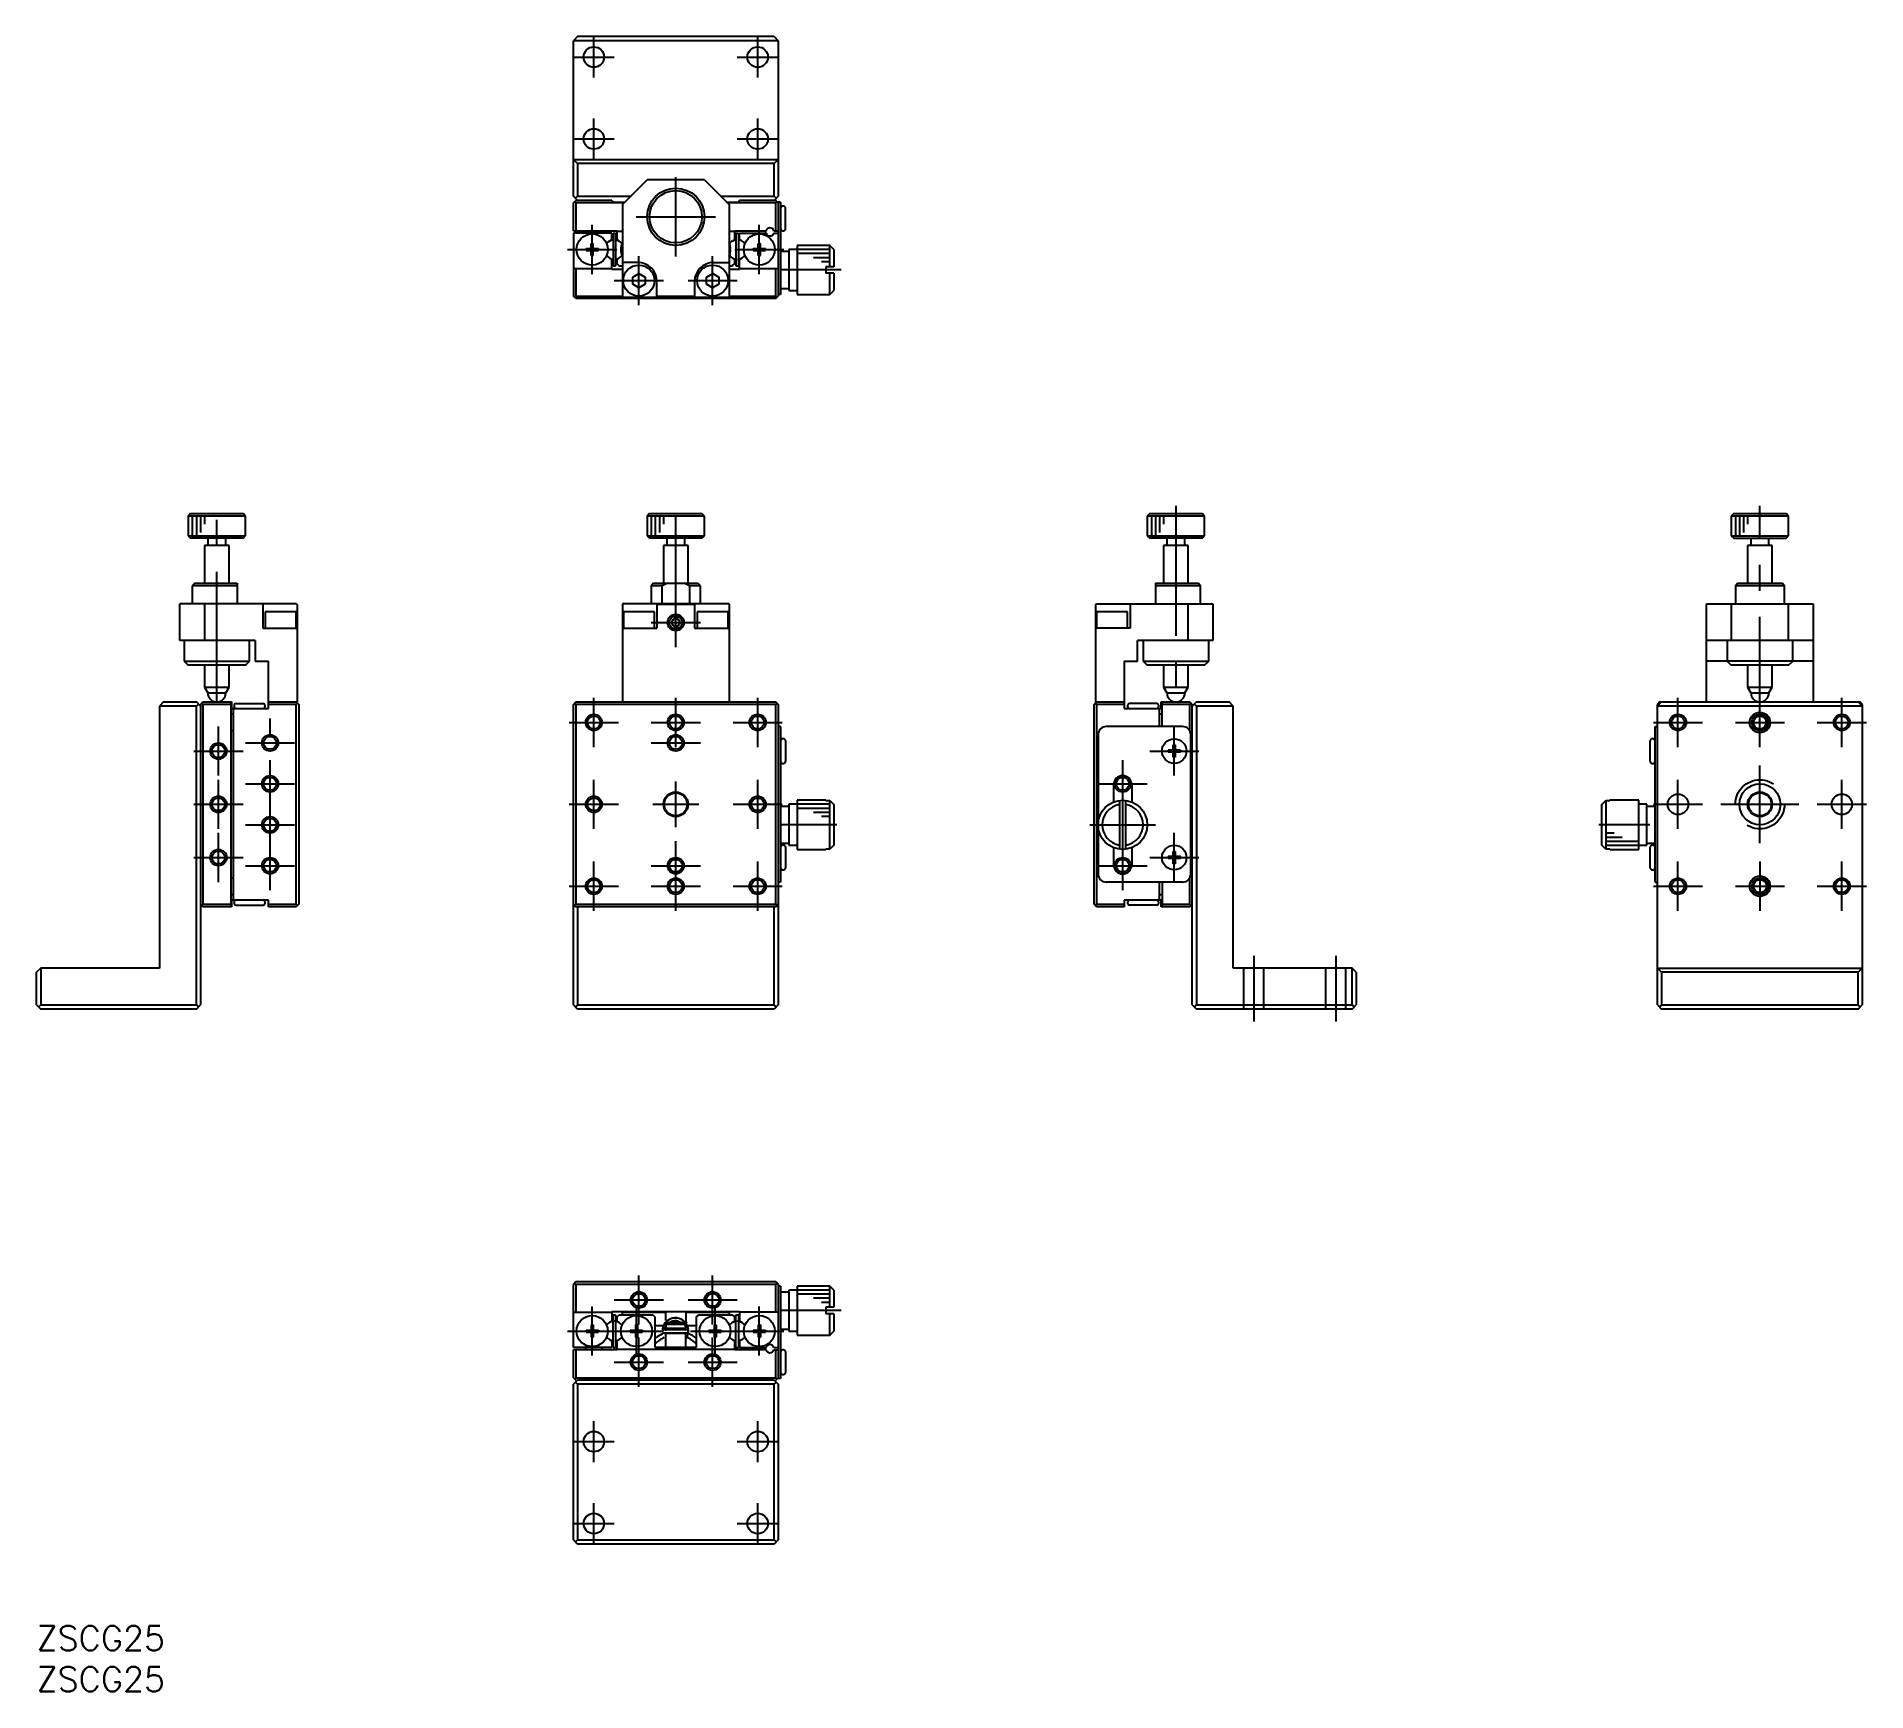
# Model space of a CAD drawing. Extents: x 0 to 223, y -8 to 194.
import ezdxf

# ---------------------------------------------------------------- set-up
doc = ezdxf.new("R2010")
doc.units = 0
doc.header["$LTSCALE"] = 0.5
doc.linetypes.add('CENTER', pattern=[50.8, 31.75, -6.35, 6.35, -6.35])
doc.linetypes.add('DASHED', pattern=[19.05, 12.7, -6.35])
for name, color, linetype in [('MSM_CENTER', 1, 'CENTER'), ('MSM_CONTINUOUS', 7, 'CONTINUOUS'), ('MSM_DASHED', 4, 'DASHED'), ('MSM_NARROW', 5, 'CONTINUOUS'), ('MSM_PART_NUMBER', 7, 'CONTINUOUS')]:
    doc.layers.add(name, color=color, linetype=linetype)
doc.styles.get("Standard").update_dxf_attribs({"font": 'txt.shx', "height": 3, "bigfont": 'bigfont.shx'})

# ---------------------------------------------------------------- blocks, each defined once
blk = doc.blocks.new('*U2')
at = {"layer": 'MSM_PART_NUMBER'}
blk.add_text('ZSCG25', height=3, dxfattribs=at).set_placement((0, -3))
blk = doc.blocks.new('*U3')
at = {"layer": 'MSM_PART_NUMBER'}
blk.add_text('ZSCG25', height=3, dxfattribs=at).set_placement((0, -8))

msp = doc.modelspace()

# ---------------------------------------------------------------- linework, layer by layer
at = {"layer": 'MSM_CENTER'}
for p, q in [((68.024258, 189.067194), (68.024258, 194.067194)), ((88.024258, 189.067194), (88.024258, 194.067194)), ((65.524258, 191.567194), (70.524258, 191.567194)), ((85.524258, 191.567194), (90.524258, 191.567194)), ((68.024258, 179.067194), (68.024258, 184.067194)), ((88.024258, 179.067194), (88.024258, 184.067194)), ((65.524258, 181.567194), (70.524258, 181.567194)), ((85.524258, 181.567194), (90.524258, 181.567194)), ((78.024258, 167.227194), (78.024258, 176.907194)), ((73.184258, 172.067194), (82.864258, 172.067194)), ((67.824258, 165.067194), (67.824258, 171.067194)), ((88.224258, 165.067194), (88.224258, 171.067194)), ((64.824258, 168.067194), (70.824258, 168.067194)), ((85.224258, 168.067194), (91.224258, 168.067194)), ((73.524258, 161.267194), (73.524258, 167.267194)), ((82.524258, 161.267194), (82.524258, 167.267194)), ((98.224258, 165.567194), (90.824258, 165.567194)), ((70.524258, 164.267194), (76.524258, 164.267194)), ((79.524258, 164.267194), (85.524258, 164.267194)), ((22, 112.820044), (22, 136.760044)), ((78.024258, 119.520044), (78.024258, 136.760044)), ((139.080293, 136.760044), (139.080293, 112.820044)), ((210.368105, 107.320044), (210.368105, 136.760044)), ((75.024258, 122.520044), (81.024258, 122.520044)), ((68.024258, 107.320044), (68.024258, 113.320044)), ((78.024258, 107.320044), (78.024258, 113.320044)), ((88.024258, 107.320044), (88.024258, 113.320044)), ((200.368105, 107.320044), (200.368105, 113.320044)), ((220.368105, 107.320044), (220.368105, 113.320044)), ((22.2, 103.820044), (22.2, 109.820044)), ((28.5, 89.820044), (28.5, 110.820044)), ((65.024258, 110.320044), (71.024258, 110.320044)), ((75.024258, 110.320044), (81.024258, 110.320044)), ((85.024258, 110.320044), (91.024258, 110.320044)), ((138.880293, 103.820044), (138.880293, 109.820044)), ((197.368105, 110.320044), (203.368105, 110.320044)), ((207.368105, 110.320044), (213.368105, 110.320044)), ((217.368105, 110.320044), (223.368105, 110.320044)), ((25.5, 107.820044), (31.5, 107.820044)), ((75.024258, 107.820044), (81.024258, 107.820044)), ((19.2, 106.820044), (25.2, 106.820044)), ((132.580293, 89.820044), (132.580293, 105.820044)), ((135.880293, 106.820044), (141.880293, 106.820044)), ((210.368105, 95.570044), (210.368105, 105.070044)), ((22.2, 97.320044), (22.2, 103.320044)), ((25.5, 102.820044), (31.5, 102.820044)), ((68.024258, 97.320044), (68.024258, 103.320044)), ((78.024258, 97.520044), (78.024258, 103.120044)), ((88.024258, 97.320044), (88.024258, 103.320044)), ((129.580293, 102.820044), (135.580293, 102.820044)), ((200.368105, 97.320044), (200.368105, 103.320044)), ((220.368105, 97.320044), (220.368105, 103.320044)), ((19.2, 100.320044), (25.2, 100.320044)), ((65.024258, 100.320044), (71.024258, 100.320044)), ((75.224258, 100.320044), (80.824258, 100.320044)), ((85.024258, 100.320044), (91.024258, 100.320044)), ((197.368105, 100.320044), (203.368105, 100.320044)), ((205.618105, 100.320044), (215.118105, 100.320044)), ((217.368105, 100.320044), (223.368105, 100.320044)), ((22.2, 90.820044), (22.2, 96.820044)), ((25.5, 97.820044), (31.5, 97.820044)), ((97.674258, 97.820044), (90.824258, 97.820044)), ((128.580293, 97.820044), (136.580293, 97.820044)), ((138.880293, 90.820044), (138.880293, 96.820044)), ((196.918105, 97.820044), (190.718105, 97.820044)), ((19.2, 93.820044), (25.2, 93.820044)), ((78.024258, 87.320044), (78.024258, 95.820044)), ((135.880293, 93.820044), (141.880293, 93.820044)), ((25.5, 92.820044), (31.5, 92.820044)), ((68.024258, 87.320044), (68.024258, 93.320044)), ((75.024258, 92.820044), (81.024258, 92.820044)), ((88.024258, 87.320044), (88.024258, 93.320044)), ((129.580293, 92.820044), (135.580293, 92.820044)), ((200.368105, 87.320044), (200.368105, 93.320044)), ((210.388105, 87.320044), (210.388105, 93.320044)), ((220.368105, 87.320044), (220.368105, 93.320044)), ((65.024258, 90.320044), (71.024258, 90.320044)), ((75.024258, 90.320044), (81.024258, 90.320044)), ((85.024258, 90.320044), (91.024258, 90.320044)), ((197.368105, 90.320044), (203.368105, 90.320044)), ((207.388105, 90.320044), (213.388105, 90.320044)), ((217.368105, 90.320044), (223.368105, 90.320044)), ((148.580293, 81.820044), (148.580293, 73.820044)), ((158.580293, 81.820044), (158.580293, 73.820044)), ((73.524258, 36.8), (73.524258, 42.8)), ((82.524258, 36.8), (82.524258, 42.8)), ((67.824258, 33), (67.824258, 39)), ((70.524258, 39.8), (76.524258, 39.8)), ((73.224258, 33), (73.224258, 39)), ((79.524258, 39.8), (85.524258, 39.8)), ((82.824258, 33), (82.824258, 39)), ((88.224258, 33), (88.224258, 39)), ((98.224258, 38.5), (90.824258, 38.5)), ((64.824258, 36), (76.224258, 36)), ((79.824258, 36), (91.224258, 36)), ((73.524258, 29.2), (73.524258, 35.2)), ((82.524258, 29.2), (82.524258, 35.2)), ((70.524258, 32.2), (76.524258, 32.2)), ((79.524258, 32.2), (85.524258, 32.2)), ((68.024258, 20), (68.024258, 25)), ((88.024258, 20), (88.024258, 25)), ((65.524258, 22.5), (70.524258, 22.5)), ((85.524258, 22.5), (90.524258, 22.5)), ((68.024258, 10), (68.024258, 15)), ((88.024258, 10), (88.024258, 15)), ((65.524258, 12.5), (70.524258, 12.5)), ((85.524258, 12.5), (90.524258, 12.5))]:
    msp.add_line(p, q, dxfattribs=at)
at = {"layer": 'MSM_CONTINUOUS'}
for p, q in [((66.024258, 194.067194), (65.524258, 193.567194)), ((90.524258, 193.567194), (65.524258, 193.567194)), ((65.524258, 174.567194), (65.524258, 193.567194)), ((90.024258, 194.067194), (66.024258, 194.067194)), ((90.024258, 194.067194), (90.524258, 193.567194)), ((90.524258, 193.567194), (90.524258, 174.567194)), ((65.524258, 179.067204), (90.524258, 179.067204)), ((66.024258, 178.567194), (65.524258, 179.067194)), ((90.524258, 179.067194), (90.024258, 178.567194)), ((90.024258, 178.567194), (66.024258, 178.567194)), ((66.024258, 178.567194), (66.024258, 174.567194)), ((71.524258, 173.567194), (74.524258, 176.567194)), ((81.524258, 176.567194), (74.524258, 176.567194)), ((81.524258, 176.567194), (84.524258, 173.567194)), ((90.024258, 174.567194), (90.024258, 178.567194)), ((66.024258, 174.067194), (65.524258, 174.567194)), ((65.774258, 174.317194), (66.024258, 174.567194)), ((66.024258, 174.567194), (72.524258, 174.567194)), ((83.524258, 174.567194), (90.024258, 174.567194)), ((90.024258, 174.567194), (90.274258, 174.317194)), ((90.524258, 174.567194), (90.024258, 174.067194)), ((65.524258, 173.767194), (65.824258, 174.067194)), ((65.524258, 170.367194), (65.524258, 173.767194)), ((65.674258, 173.917194), (65.824258, 173.767194)), ((70.224258, 174.067194), (65.824258, 174.067194)), ((71.724258, 173.767194), (65.824258, 173.767194)), ((65.824258, 173.767194), (65.824258, 170.367194)), ((70.224258, 174.067194), (70.424258, 173.867194)), ((70.424258, 173.867194), (71.824258, 173.867194)), ((71.524258, 173.567194), (71.524258, 162.267194)), ((84.224258, 173.867194), (85.624258, 173.867194)), ((90.224258, 173.767194), (84.324258, 173.767194)), ((84.524258, 173.567194), (84.524258, 162.267194)), ((85.624258, 173.867194), (85.824258, 174.067194)), ((90.224258, 174.067194), (85.824258, 174.067194)), ((90.524258, 173.767194), (90.224258, 174.067194)), ((90.224258, 173.767194), (90.374258, 173.917194)), ((90.224258, 170.367194), (90.224258, 173.767194)), ((90.524258, 173.867194), (90.524258, 162.367194)), ((90.824258, 173.867194), (90.524258, 173.867194)), ((90.824258, 173.867194), (90.824258, 162.567194)), ((91.174258, 173.367194), (91.074258, 173.367194)), ((91.424258, 170.617194), (91.424258, 173.117194)), ((65.524258, 170.367194), (70.824258, 170.367194)), ((70.224258, 170.067194), (65.524258, 170.067194)), ((65.524258, 170.067194), (65.524258, 162.367194)), ((70.224258, 169.26866), (70.224258, 170.067194)), ((70.374258, 170.067194), (70.374258, 166.067194)), ((70.374258, 170.067194), (70.674258, 170.067194)), ((70.674258, 170.067194), (70.674258, 166.067194)), ((70.824258, 170.367194), (70.824258, 169.26866)), ((71.524258, 170.267194), (70.824258, 170.267194)), ((85.224258, 170.267194), (84.524258, 170.267194)), ((85.224258, 170.367194), (89.047289, 170.367194)), ((85.224258, 169.26866), (85.224258, 170.367194)), ((85.374258, 170.067194), (85.374258, 166.067194)), ((85.374258, 170.067194), (85.674258, 170.067194)), ((85.674258, 170.067194), (85.674258, 166.067194)), ((85.824258, 169.26866), (85.824258, 170.067194)), ((85.824258, 170.067194), (89.047289, 170.067194)), ((89.024258, 169.790563), (89.024258, 170.367194)), ((90.001228, 170.367194), (90.524258, 170.367194)), ((90.001228, 170.067194), (90.524258, 170.067194)), ((91.074258, 170.367194), (91.174258, 170.367194)), ((67.074258, 168.192194), (67.699258, 168.192194)), ((67.074258, 167.942194), (67.074258, 168.192194)), ((67.074258, 167.942194), (67.699258, 167.942194)), ((67.699258, 168.817194), (67.949258, 168.817194)), ((67.699258, 168.192194), (67.699258, 168.817194)), ((67.699258, 167.317194), (67.699258, 167.942194)), ((67.949258, 168.192194), (67.949258, 168.817194)), ((67.949258, 168.192194), (68.574258, 168.192194)), ((67.949258, 167.942194), (68.574258, 167.942194)), ((67.949258, 167.317194), (67.949258, 167.942194)), ((68.574258, 167.942194), (68.574258, 168.192194)), ((69.929008, 169.098197), (70.224258, 169.26866)), ((70.824258, 169.26866), (71.119508, 169.098197)), ((84.929008, 169.098197), (85.224258, 169.26866)), ((86.119508, 169.098197), (85.824258, 169.26866)), ((87.474258, 168.192194), (88.099258, 168.192194)), ((87.474258, 167.942194), (87.474258, 168.192194)), ((87.474258, 167.942194), (88.099258, 167.942194)), ((88.099258, 168.817194), (88.349258, 168.817194)), ((88.099258, 168.192194), (88.099258, 168.817194)), ((88.099258, 167.317194), (88.099258, 167.942194)), ((88.349258, 168.192194), (88.349258, 168.817194)), ((88.349258, 168.192194), (88.974258, 168.192194)), ((88.349258, 167.942194), (88.974258, 167.942194)), ((88.349258, 167.317194), (88.349258, 167.942194)), ((88.974258, 167.942194), (88.974258, 168.192194)), ((91.824258, 167.817194), (90.824258, 167.817194)), ((91.824258, 168.067194), (91.824258, 163.067194)), ((92.824258, 168.067194), (91.824258, 168.067194)), ((92.824258, 168.567194), (92.824258, 162.567194)), ((96.824258, 168.567194), (92.824258, 168.567194)), ((96.824258, 165.967194), (96.824258, 168.567194)), ((97.324258, 168.067194), (96.824258, 168.567194)), ((97.324258, 168.067194), (97.324258, 165.967194)), ((65.524258, 165.767194), (70.224258, 165.767194)), ((65.824258, 165.767194), (65.824258, 162.367194)), ((67.699258, 167.317194), (67.949258, 167.317194)), ((70.224258, 166.865728), (69.929008, 167.036191)), ((70.224258, 165.667194), (70.224258, 166.865728)), ((70.224258, 165.667194), (71.524258, 165.667194)), ((70.374258, 166.067194), (70.674258, 166.067194)), ((70.824258, 166.865728), (71.119508, 167.036191)), ((70.824258, 166.865728), (70.824258, 166.367194)), ((70.824258, 166.367194), (71.124258, 166.067194)), ((71.124258, 166.067194), (71.524258, 166.067194)), ((73.424258, 166.467194), (71.524258, 166.467194)), ((82.624258, 166.467194), (84.524258, 166.467194)), ((84.524258, 166.067194), (84.924258, 166.067194)), ((84.524258, 165.667194), (85.824258, 165.667194)), ((84.924258, 166.067194), (85.224258, 166.367194)), ((84.929008, 167.036191), (85.224258, 166.865728)), ((85.224258, 166.367194), (85.224258, 166.865728)), ((85.374258, 166.067194), (85.674258, 166.067194)), ((85.824258, 166.865728), (86.119508, 167.036191)), ((85.824258, 165.667194), (85.824258, 166.865728)), ((85.824258, 165.767194), (90.524258, 165.767194)), ((88.099258, 167.317194), (88.349258, 167.317194)), ((90.224258, 162.367194), (90.224258, 165.767194)), ((96.324258, 165.967194), (96.324258, 165.167194)), ((97.324258, 165.967194), (96.324258, 165.967194)), ((72.770368, 163.840992), (72.778211, 164.706982)), ((73.516415, 163.401204), (72.770368, 163.840992)), ((72.778211, 164.706982), (73.532102, 165.133184)), ((74.270306, 163.827407), (73.516415, 163.401204)), ((73.532102, 165.133184), (74.278149, 164.693397)), ((74.278149, 164.693397), (74.270306, 163.827407)), ((75.724258, 162.267194), (75.724258, 164.167194)), ((80.324258, 164.167194), (80.324258, 162.267194)), ((81.770368, 163.840992), (81.778211, 164.706982)), ((82.516415, 163.401204), (81.770368, 163.840992)), ((81.778211, 164.706982), (82.532102, 165.133184)), ((83.270306, 163.827407), (82.516415, 163.401204)), ((82.532102, 165.133184), (83.278149, 164.693397)), ((83.278149, 164.693397), (83.270306, 163.827407)), ((90.824258, 163.317194), (91.824258, 163.317194)), ((91.824258, 163.067194), (92.824258, 163.067194)), ((97.324258, 165.167194), (96.324258, 165.167194)), ((96.824258, 162.567194), (96.824258, 165.167194)), ((96.824258, 162.567194), (97.324258, 163.067194)), ((97.324258, 165.167194), (97.324258, 163.067194)), ((65.824258, 162.067194), (65.524258, 162.367194)), ((65.824258, 162.367194), (65.674258, 162.217194)), ((65.824258, 162.367194), (71.524258, 162.367194)), ((90.224258, 162.067194), (65.824258, 162.067194)), ((71.524258, 162.267194), (84.524258, 162.267194)), ((75.724258, 162.367194), (80.324258, 162.367194)), ((84.524258, 162.367194), (90.224258, 162.367194)), ((90.374258, 162.217194), (90.224258, 162.367194)), ((90.224258, 162.067194), (90.524258, 162.367194)), ((90.824258, 162.567194), (90.524258, 162.567194)), ((92.824258, 162.567194), (96.824258, 162.567194)), ((18.8, 135.820044), (18.5, 135.520044)), ((25.5, 135.520044), (18.5, 135.520044)), ((18.5, 135.520044), (18.5, 133.120044)), ((18.8, 135.820044), (25.2, 135.820044)), ((25.5, 135.520044), (25.2, 135.820044)), ((25.5, 133.120044), (25.5, 135.520044)), ((74.824258, 135.820044), (74.524258, 135.520044)), ((81.524258, 135.520044), (74.524258, 135.520044)), ((74.524258, 135.520044), (74.524258, 133.120044)), ((74.824258, 135.820044), (81.224258, 135.820044)), ((81.524258, 135.520044), (81.224258, 135.820044)), ((81.524258, 133.120044), (81.524258, 135.520044)), ((135.880293, 135.820044), (135.580293, 135.520044)), ((142.580293, 135.520044), (135.580293, 135.520044)), ((135.580293, 135.520044), (135.580293, 133.120044)), ((135.880293, 135.820044), (142.280293, 135.820044)), ((142.580293, 135.520044), (142.280293, 135.820044)), ((142.580293, 133.120044), (142.580293, 135.520044)), ((207.168105, 135.820044), (206.868105, 135.520044)), ((206.868105, 135.520044), (206.868105, 133.120044)), ((213.868105, 135.520044), (206.868105, 135.520044)), ((207.168105, 135.820044), (213.568105, 135.820044)), ((213.868105, 135.520044), (213.568105, 135.820044)), ((213.868105, 133.120044), (213.868105, 135.520044)), ((18.5, 133.120044), (25.5, 133.120044)), ((18.5, 133.120044), (18.8, 132.820044)), ((25.2, 132.820044), (18.8, 132.820044)), ((20.5, 131.920044), (20.5, 127.320063)), ((23.5, 131.920044), (20.5, 131.920044)), ((20.9, 132.820044), (20.9, 131.920044)), ((23.1, 131.920044), (23.1, 132.820044)), ((23.5, 127.320063), (23.5, 131.920044)), ((25.2, 132.820044), (25.5, 133.120044)), ((74.524258, 133.120044), (81.524258, 133.120044)), ((74.524258, 133.120044), (74.824258, 132.820044)), ((81.224258, 132.820044), (74.824258, 132.820044)), ((76.524258, 131.920044), (76.524258, 127.320063)), ((79.524258, 131.920044), (76.524258, 131.920044)), ((76.924258, 132.820044), (76.924258, 131.920044)), ((79.124258, 131.920044), (79.124258, 132.820044)), ((79.524258, 127.320063), (79.524258, 131.920044)), ((81.224258, 132.820044), (81.524258, 133.120044)), ((135.580293, 133.120044), (142.580293, 133.120044)), ((135.580293, 133.120044), (135.880293, 132.820044)), ((142.280293, 132.820044), (135.880293, 132.820044)), ((140.580293, 131.920044), (137.580293, 131.920044)), ((137.580293, 131.920044), (137.580293, 127.320063)), ((137.980293, 132.820044), (137.980293, 131.920044)), ((140.180293, 131.920044), (140.180293, 132.820044)), ((140.580293, 127.320063), (140.580293, 131.920044)), ((142.280293, 132.820044), (142.580293, 133.120044)), ((206.868105, 133.120044), (207.168105, 132.820044)), ((206.868105, 133.120044), (213.868105, 133.120044)), ((207.168105, 132.820044), (213.568105, 132.820044)), ((211.868105, 131.920044), (208.868105, 131.920044)), ((208.868105, 131.920044), (208.868105, 127.320063)), ((209.268105, 132.820044), (209.268105, 131.920044)), ((211.468105, 131.920044), (211.468105, 132.820044)), ((211.868105, 127.320063), (211.868105, 131.920044)), ((213.568105, 132.820044), (213.868105, 133.120044)), ((19.3, 127.320044), (19, 127.020044)), ((19.3, 127.320044), (24.5, 127.320044)), ((24.5, 127.320044), (24.5, 124.820044)), ((75.324258, 127.320044), (75.024258, 127.020044)), ((75.324258, 127.320044), (80.724258, 127.320044)), ((77.004454, 127.320044), (76.365946, 127.020044)), ((79.682571, 127.020044), (79.044062, 127.320044)), ((81.024258, 127.020044), (80.724258, 127.320044)), ((136.580293, 127.320044), (141.780293, 127.320044)), ((136.580293, 127.320044), (136.580293, 124.820044)), ((142.080293, 127.020044), (141.780293, 127.320044)), ((207.668105, 127.320044), (207.368105, 127.020044)), ((207.668105, 127.320044), (213.068105, 127.320044)), ((213.368105, 127.020044), (213.068105, 127.320044)), ((24.5, 127.020044), (19, 127.020044)), ((19, 127.020044), (19, 124.820044)), ((76.365946, 127.020044), (75.024258, 127.020044)), ((75.024258, 127.020044), (75.024258, 124.820044)), ((76.365946, 124.820044), (76.365946, 127.020044)), ((81.024258, 127.020044), (79.682571, 127.020044)), ((79.682571, 127.020044), (79.682571, 124.820044)), ((81.024258, 124.820044), (81.024258, 127.020044)), ((142.080293, 127.020044), (136.580293, 127.020044)), ((142.080293, 124.820044), (142.080293, 127.020044)), ((213.368105, 127.020044), (207.368105, 127.020044)), ((207.368105, 127.020044), (207.368105, 124.820044)), ((213.368105, 124.820044), (213.368105, 127.020044)), ((17.5, 120.320044), (17.5, 124.820044)), ((31.7, 124.820044), (17.5, 124.820044)), ((20.5, 124.820044), (20.5, 120.320044)), ((27.6, 124.820044), (27.6, 121.820044)), ((31.7, 123.820044), (27.9, 123.820044)), ((27.9, 123.820044), (27.9, 121.820044)), ((31.8, 124.720044), (31.7, 124.820044)), ((31.7, 121.820044), (31.7, 123.820044)), ((31.8, 124.720044), (31.8, 112.820044)), ((84.524258, 124.820044), (71.524258, 124.820044)), ((71.524258, 124.820044), (71.524258, 112.820044)), ((75.42418, 123.820044), (71.624258, 123.820044)), ((71.624258, 123.820044), (71.624258, 121.820044)), ((75.424258, 121.820044), (75.424258, 123.820044)), ((75.724258, 124.820044), (75.724258, 121.820044)), ((80.324258, 124.720044), (75.724258, 124.720044)), ((77.574258, 122.77985), (78.024258, 123.039658)), ((78.024258, 123.039659), (78.474258, 122.779851)), ((80.324258, 124.820044), (80.324258, 121.820044)), ((84.42418, 123.820044), (80.624258, 123.820044)), ((80.624258, 123.820044), (80.624258, 121.820044)), ((84.424258, 121.820044), (84.424258, 123.820044)), ((84.524258, 124.820044), (84.524258, 112.820044)), ((129.380293, 124.820044), (129.280293, 124.720044)), ((129.280293, 124.720044), (129.280293, 112.820044)), ((129.380293, 124.820044), (143.580293, 124.820044)), ((129.380293, 123.820044), (129.380293, 121.820044)), ((133.180293, 123.820044), (129.380293, 123.820044)), ((133.180293, 121.820044), (133.180293, 123.820044)), ((133.480293, 124.820044), (133.480293, 121.820044)), ((140.580293, 120.320044), (140.580293, 124.820044)), ((143.580293, 124.820044), (143.580293, 120.320044)), ((203.868105, 112.820044), (203.868105, 124.820044)), ((203.868105, 124.820044), (216.868105, 124.820044)), ((206.868105, 124.820044), (206.868105, 120.320044)), ((213.868105, 120.320044), (213.868105, 124.820044)), ((216.868105, 124.820044), (216.868105, 112.820044)), ((27.6, 121.820044), (31.8, 121.820044)), ((71.524258, 121.820044), (75.724258, 121.820044)), ((77.574258, 122.260236), (77.574258, 122.779851)), ((77.574258, 122.260236), (78.024258, 122.000428)), ((78.024258, 122.000428), (78.474258, 122.260236)), ((78.474258, 122.779851), (78.474258, 122.260236)), ((80.324258, 121.820044), (84.524258, 121.820044)), ((133.480293, 121.820044), (129.280293, 121.820044)), ((26.7, 120.320044), (17.5, 120.320044)), ((18, 120.320044), (18, 117.820044)), ((26, 117.820044), (26, 120.320044)), ((26.7, 120.320044), (26.7, 117.820044)), ((134.380293, 117.820044), (134.380293, 120.320044)), ((143.580293, 120.320044), (134.380293, 120.320044)), ((135.080293, 120.320044), (135.080293, 117.820044)), ((143.080293, 117.820044), (143.080293, 120.320044)), ((216.868105, 120.320044), (203.868105, 120.320044)), ((206.368105, 120.320044), (206.368105, 117.820044)), ((214.368105, 117.820044), (214.368105, 120.320044)), ((18, 117.820044), (26, 117.820044)), ((18, 117.820044), (18.5, 117.320044)), ((25.5, 117.320044), (18.5, 117.320044)), ((20.5, 117.320024), (20.5, 114.612864)), ((23.5, 114.612864), (23.5, 117.320024)), ((25.5, 117.320044), (26, 117.820044)), ((26.7, 117.820044), (28.3, 117.820044)), ((28.3, 112.020044), (28.3, 117.820044)), ((132.780293, 117.820044), (134.380293, 117.820044)), ((132.780293, 117.820044), (132.780293, 112.020044)), ((135.080293, 117.820044), (135.580293, 117.320044)), ((135.080293, 117.820044), (143.080293, 117.820044)), ((142.580293, 117.320044), (135.580293, 117.320044)), ((137.580293, 117.320024), (137.580293, 114.612864)), ((140.580293, 114.612864), (140.580293, 117.320024)), ((142.580293, 117.320044), (143.080293, 117.820044)), ((216.868105, 117.820044), (203.868105, 117.820044)), ((206.368105, 117.820044), (206.868105, 117.320044)), ((213.868105, 117.320044), (206.868105, 117.320044)), ((208.868105, 117.320024), (208.868105, 114.612864)), ((211.868105, 114.612864), (211.868105, 117.320024)), ((213.868105, 117.320044), (214.368105, 117.820044)), ((20.499995, 114.612864), (23.500005, 114.612864)), ((20.5, 114.612864), (20.9, 113.920044)), ((20.9, 113.920044), (23.1, 113.920044)), ((23.1, 113.920044), (23.5, 114.612864)), ((137.580288, 114.612864), (140.580298, 114.612864)), ((137.580293, 114.612864), (137.980293, 113.920044)), ((137.980293, 113.920044), (140.180293, 113.920044)), ((140.180293, 113.920044), (140.580293, 114.612864)), ((208.8681, 114.612864), (211.86811, 114.612864)), ((208.868105, 114.612864), (209.268105, 113.920044)), ((209.268105, 113.920044), (211.468105, 113.920044)), ((211.468105, 113.920044), (211.868105, 114.612864)), ((15.5, 112.820044), (15, 112.320044)), ((19.5, 112.320044), (15, 112.320044)), ((15, 112.320044), (15, 80.320044)), ((15.5, 112.820044), (19.5, 112.820044)), ((20, 112.320044), (19.5, 112.820044)), ((19.5, 112.320044), (19.75, 112.570044)), ((19.5, 75.820044), (19.5, 112.320044)), ((20, 112.520044), (20.3, 112.820044)), ((20, 112.520044), (20, 75.820044)), ((20.3, 112.520044), (20.15, 112.670044)), ((20.3, 112.820044), (23.8, 112.820044)), ((20.3, 112.520044), (20.3, 88.120044)), ((23.7, 112.520044), (20.3, 112.520044)), ((23.7, 112.820044), (23.7, 87.820044)), ((23.8, 112.820044), (23.8, 112.020044)), ((23.8, 112.020044), (28.3, 112.020044)), ((24, 112.020044), (24, 88.620044)), ((24.1, 112.370044), (24.1, 112.270044)), ((24.35, 112.620044), (27.65, 112.620044)), ((27.9, 112.270044), (27.9, 112.370044)), ((28.3, 112.820044), (31.8, 112.820044)), ((31.7, 112.520044), (28.3, 112.520044)), ((31.7, 112.820044), (32, 112.520044)), ((31.85, 112.670044), (31.7, 112.520044)), ((31.7, 88.120044), (31.7, 112.520044)), ((32, 112.520044), (32, 88.120044)), ((65.524258, 112.520044), (65.824258, 112.820044)), ((65.524258, 75.820044), (65.524258, 112.520044)), ((65.824258, 112.520044), (65.674258, 112.670044)), ((65.824258, 112.820044), (90.224258, 112.820044)), ((90.224258, 112.520044), (65.824258, 112.520044)), ((65.824258, 112.520044), (65.824258, 88.120044)), ((90.224258, 112.820044), (90.524258, 112.520044)), ((90.224258, 112.520044), (90.374258, 112.670044)), ((90.224258, 88.120044), (90.224258, 112.520044)), ((90.524258, 112.520044), (90.524258, 75.820044)), ((129.080293, 112.520044), (129.380293, 112.820044)), ((129.080293, 88.120044), (129.080293, 112.520044)), ((129.380293, 112.520044), (129.230293, 112.670044)), ((129.280293, 112.820044), (132.780293, 112.820044)), ((129.380293, 112.520044), (129.380293, 88.120044)), ((132.780293, 112.520044), (129.380293, 112.520044)), ((132.780293, 112.020044), (137.280293, 112.020044)), ((133.180293, 112.370044), (133.180293, 112.270044)), ((136.730293, 112.620044), (133.430293, 112.620044)), ((136.980293, 112.270044), (136.980293, 112.370044)), ((137.080293, 109.820044), (137.080293, 112.020044)), ((137.280293, 112.020044), (137.280293, 112.820044)), ((137.280293, 112.820044), (140.780293, 112.820044)), ((137.380293, 109.820044), (137.380293, 112.820044)), ((140.780293, 112.520044), (137.380293, 112.520044)), ((140.780293, 112.820044), (141.080293, 112.520044)), ((140.930293, 112.670044), (140.780293, 112.520044)), ((140.780293, 109.255933), (140.780293, 112.520044)), ((141.580293, 112.820044), (141.080293, 112.320044)), ((141.080293, 75.820044), (141.080293, 112.520044)), ((141.330293, 112.570044), (141.580293, 112.320044)), ((141.580293, 112.820044), (145.580293, 112.820044)), ((141.580293, 112.320044), (141.580293, 75.820044)), ((146.080293, 112.320044), (141.580293, 112.320044)), ((146.080293, 112.320044), (145.580293, 112.820044)), ((146.080293, 80.320044), (146.080293, 112.320044)), ((197.868105, 112.320044), (198.368105, 112.820044)), ((198.168105, 112.820044), (197.868105, 112.520044)), ((197.868105, 75.820044), (197.868105, 112.520044)), ((222.868105, 112.320044), (197.868105, 112.320044)), ((198.018105, 112.670044), (198.118105, 112.570044)), ((198.168105, 112.820044), (222.568105, 112.820044)), ((222.368105, 112.820044), (222.868105, 112.320044)), ((222.868105, 112.520044), (222.568105, 112.820044)), ((222.618105, 112.570044), (222.718105, 112.670044)), ((222.868105, 112.520044), (222.868105, 75.820044)), ((24, 111.320044), (23.7, 111.320044)), ((90.824258, 109.820044), (90.524258, 109.820044)), ((90.824258, 109.820044), (90.824258, 90.820044)), ((139.880293, 109.820044), (130.580293, 109.820044)), ((137.380293, 111.320044), (137.080293, 111.320044)), ((197.568105, 109.820044), (197.868105, 109.820044)), ((197.568105, 90.820044), (197.568105, 109.820044)), ((23.7, 109.320044), (24, 109.320044)), ((91.174258, 108.320044), (91.074258, 108.320044)), ((91.424258, 108.070044), (91.424258, 105.570044)), ((129.580293, 108.820044), (129.580293, 91.820044)), ((138.755293, 106.945044), (138.755293, 107.570044)), ((139.005293, 107.570044), (138.755293, 107.570044)), ((139.005293, 107.570044), (139.005293, 106.945044)), ((140.880293, 91.820044), (140.880293, 108.820044)), ((196.968105, 105.570044), (196.968105, 108.070044)), ((197.318105, 108.320044), (197.218105, 108.320044)), ((91.074258, 105.320044), (91.174258, 105.320044)), ((138.130293, 106.695044), (138.130293, 106.945044)), ((138.755293, 106.945044), (138.130293, 106.945044)), ((138.755293, 106.695044), (138.130293, 106.695044)), ((138.755293, 106.070044), (138.755293, 106.695044)), ((139.005293, 106.070044), (138.755293, 106.070044)), ((139.630293, 106.945044), (139.005293, 106.945044)), ((139.005293, 106.695044), (139.005293, 106.070044)), ((139.630293, 106.695044), (139.005293, 106.695044)), ((139.630293, 106.945044), (139.630293, 106.695044)), ((197.218105, 105.320044), (197.318105, 105.320044)), ((96.324258, 100.820044), (92.824258, 100.820044)), ((92.824258, 100.820044), (92.824258, 94.820044)), ((96.324258, 100.820044), (96.324258, 100.793257)), ((96.324258, 100.793257), (96.824258, 100.793257)), ((96.824258, 94.84683), (96.824258, 100.793257)), ((96.824258, 100.793257), (97.324258, 100.287836)), ((131.480293, 100.611101), (131.480293, 102.720044)), ((132.180293, 100.793257), (132.180293, 94.84683)), ((132.980293, 94.84683), (132.980293, 100.793257)), ((133.680293, 102.720044), (133.680293, 100.611101)), ((191.068105, 100.287836), (191.568105, 100.793257)), ((191.568105, 100.793257), (191.568105, 94.84683)), ((191.568105, 100.793257), (192.068105, 100.793257)), ((195.568105, 100.820044), (192.068105, 100.820044)), ((192.068105, 100.793257), (192.068105, 100.820044)), ((195.568105, 94.820044), (195.568105, 100.820044)), ((91.824258, 100.070044), (90.824258, 100.070044)), ((92.824258, 100.320044), (91.824258, 100.320044)), ((91.824258, 100.320044), (91.824258, 95.320044)), ((97.324258, 100.287836), (97.324258, 95.352251)), ((191.068105, 95.352251), (191.068105, 100.287836)), ((196.568105, 100.320044), (195.568105, 100.320044)), ((196.568105, 95.320044), (196.568105, 100.320044)), ((197.568105, 100.070044), (196.568105, 100.070044)), ((90.824258, 95.570044), (91.824258, 95.570044)), ((91.174258, 95.320044), (91.074258, 95.320044)), ((91.424258, 95.070044), (91.424258, 92.570044)), ((91.824258, 95.320044), (92.824258, 95.320044)), ((92.824258, 94.820044), (96.324258, 94.820044)), ((96.324258, 94.84683), (96.324258, 94.820044)), ((96.824258, 94.84683), (96.324258, 94.84683)), ((97.324258, 95.352251), (96.824258, 94.84683)), ((131.480293, 92.920044), (131.480293, 95.028986)), ((133.680293, 95.028986), (133.680293, 92.920044)), ((138.130293, 93.695044), (138.130293, 93.945044)), ((138.755293, 93.945044), (138.130293, 93.945044)), ((138.755293, 93.945044), (138.755293, 94.570044)), ((139.005293, 94.570044), (138.755293, 94.570044)), ((139.005293, 94.570044), (139.005293, 93.945044)), ((139.630293, 93.945044), (139.005293, 93.945044)), ((139.630293, 93.945044), (139.630293, 93.695044)), ((191.568105, 94.84683), (191.068105, 95.352251)), ((192.068105, 94.84683), (191.568105, 94.84683)), ((192.068105, 94.820044), (192.068105, 94.84683)), ((192.068105, 94.820044), (195.568105, 94.820044)), ((195.568105, 95.320044), (196.568105, 95.320044)), ((196.568105, 95.570044), (197.568105, 95.570044)), ((196.968105, 92.570044), (196.968105, 95.070044)), ((197.318105, 95.320044), (197.218105, 95.320044)), ((91.074258, 92.320044), (91.174258, 92.320044)), ((138.755293, 93.695044), (138.130293, 93.695044)), ((138.755293, 93.070044), (138.755293, 93.695044)), ((139.005293, 93.070044), (138.755293, 93.070044)), ((139.005293, 93.695044), (139.005293, 93.070044)), ((139.630293, 93.695044), (139.005293, 93.695044)), ((197.218105, 92.320044), (197.318105, 92.320044)), ((24, 91.320044), (23.7, 91.320044)), ((90.824258, 90.820044), (90.524258, 90.820044)), ((139.880293, 90.820044), (130.580293, 90.820044)), ((137.080293, 88.620044), (137.080293, 90.820044)), ((137.380293, 90.820044), (137.380293, 87.820044)), ((140.780293, 88.120044), (140.780293, 91.384154)), ((197.568105, 90.820044), (197.868105, 90.820044)), ((20.3, 87.820044), (20, 88.120044)), ((20.15, 87.970044), (20.3, 88.120044)), ((20.3, 88.120044), (23.7, 88.120044)), ((23.8, 87.820044), (20.3, 87.820044)), ((23.7, 89.320044), (24, 89.320044)), ((23.8, 88.620044), (23.8, 87.820044)), ((28.3, 88.620044), (23.8, 88.620044)), ((24.1, 88.370044), (24.1, 88.270044)), ((24.35, 88.020044), (27.65, 88.020044)), ((27.9, 88.270044), (27.9, 88.370044)), ((28.3, 87.820044), (28.3, 88.620044)), ((28.3, 88.120044), (31.7, 88.120044)), ((31.7, 87.820044), (28.3, 87.820044)), ((31.7, 88.120044), (31.85, 87.970044)), ((32, 88.120044), (31.7, 87.820044)), ((65.524258, 88.120044), (65.824258, 87.820044)), ((65.674258, 87.970044), (65.824258, 88.120044)), ((65.824258, 88.120044), (90.224258, 88.120044)), ((90.224258, 87.820044), (65.824258, 87.820044)), ((66.024258, 87.820044), (66.024258, 75.820044)), ((90.024258, 75.820044), (90.024258, 87.820044)), ((90.374258, 87.970044), (90.224258, 88.120044)), ((90.224258, 87.820044), (90.524258, 88.120044)), ((129.380293, 87.820044), (129.080293, 88.120044)), ((129.230293, 87.970044), (129.380293, 88.120044)), ((129.380293, 88.120044), (132.780293, 88.120044)), ((132.780293, 87.820044), (129.380293, 87.820044)), ((137.280293, 88.620044), (132.780293, 88.620044)), ((132.780293, 88.620044), (132.780293, 87.820044)), ((133.180293, 88.370044), (133.180293, 88.270044)), ((136.730293, 88.020044), (133.430293, 88.020044)), ((136.980293, 88.270044), (136.980293, 88.370044)), ((137.080293, 89.320044), (137.380293, 89.320044)), ((137.280293, 87.820044), (137.280293, 88.620044)), ((140.780293, 87.820044), (137.280293, 87.820044)), ((137.380293, 88.120044), (140.780293, 88.120044)), ((140.780293, 88.120044), (140.930293, 87.970044)), ((141.080293, 88.120044), (140.780293, 87.820044)), ((0.5, 80.320044), (0, 79.820044)), ((0, 75.820044), (0, 79.820044)), ((0.5, 80.320044), (0.5, 75.820044)), ((15, 80.320044), (0.5, 80.320044)), ((160.580293, 80.320044), (146.080293, 80.320044)), ((160.580293, 75.820044), (160.580293, 80.320044)), ((161.080293, 79.820044), (160.580293, 80.320044)), ((161.080293, 79.820044), (161.080293, 75.820044)), ((198.368105, 79.820044), (197.868105, 80.320044)), ((197.868105, 80.320044), (222.868105, 80.320044)), ((198.368105, 79.820044), (198.368105, 75.820044)), ((222.368105, 79.820044), (198.368105, 79.820044)), ((222.868105, 80.320044), (222.368105, 79.820044)), ((222.368105, 75.820044), (222.368105, 79.820044)), ((0, 75.820044), (0.5, 75.320044)), ((0.5, 75.820044), (0.25, 75.570044)), ((0.5, 75.820044), (19.5, 75.820044)), ((19.5, 75.320044), (0.5, 75.320044)), ((19.75, 75.570044), (19.5, 75.820044)), ((19.5, 75.320044), (20, 75.820044)), ((66.024258, 75.320044), (65.524258, 75.820044)), ((65.774258, 75.570044), (66.024258, 75.820044)), ((66.024258, 75.820044), (90.024258, 75.820044)), ((90.024258, 75.320044), (66.024258, 75.320044)), ((90.024258, 75.820044), (90.274258, 75.570044)), ((90.524258, 75.820044), (90.024258, 75.320044)), ((141.080293, 75.820044), (141.580293, 75.320044)), ((141.580293, 75.820044), (141.330293, 75.570044)), ((141.580293, 75.820044), (160.580293, 75.820044)), ((160.580293, 75.320044), (141.580293, 75.320044)), ((160.830293, 75.570044), (160.580293, 75.820044)), ((160.580293, 75.320044), (161.080293, 75.820044)), ((197.868105, 75.820044), (198.368105, 75.320044)), ((198.118105, 75.570044), (198.368105, 75.820044)), ((198.368105, 75.820044), (222.368105, 75.820044)), ((222.368105, 75.320044), (198.368105, 75.320044)), ((222.368105, 75.820044), (222.618105, 75.570044)), ((222.368105, 75.320044), (222.868105, 75.820044)), ((65.824258, 42), (65.524258, 41.7)), ((65.524258, 34), (65.524258, 41.7)), ((65.674258, 41.85), (65.824258, 41.7)), ((90.224258, 42), (65.824258, 42)), ((90.224258, 41.7), (65.824258, 41.7)), ((65.824258, 41.7), (65.824258, 38.3)), ((90.524258, 41.7), (90.224258, 42)), ((90.224258, 41.7), (90.374258, 41.85)), ((90.224258, 38.3), (90.224258, 41.7)), ((90.524258, 41.7), (90.524258, 30.2)), ((90.824258, 41.5), (90.524258, 41.5)), ((90.824258, 41.5), (90.824258, 30.2)), ((91.824258, 40.75), (90.824258, 40.75)), ((92.824258, 41), (91.824258, 41)), ((91.824258, 41), (91.824258, 36)), ((96.824258, 41.5), (92.824258, 41.5)), ((92.824258, 41.5), (92.824258, 35.5)), ((96.824258, 38.9), (96.824258, 41.5)), ((97.324258, 41), (96.824258, 41.5)), ((97.324258, 41), (97.324258, 38.9)), ((65.524258, 38.3), (70.224258, 38.3)), ((70.224258, 38.4), (85.824258, 38.4)), ((70.224258, 38.4), (70.224258, 37.201466)), ((70.374258, 34), (70.374258, 38)), ((70.374258, 38), (70.674258, 38)), ((70.67426, 38), (70.67426, 34)), ((70.824258, 37.7), (71.124258, 38)), ((71.124258, 38), (75.224258, 38)), ((71.524258, 38), (71.524258, 38.4)), ((71.524258, 38.3), (76.774258, 38.3)), ((75.224258, 38), (75.524258, 37.7)), ((76.774258, 38.4), (76.774258, 37.28021)), ((79.274258, 37.161246), (79.274258, 38.4)), ((79.274258, 38.3), (84.524258, 38.3)), ((80.524258, 37.7), (80.824258, 38)), ((80.824258, 38), (84.924258, 38)), ((84.524258, 38.4), (84.524258, 38)), ((84.924258, 38), (85.224258, 37.7)), ((85.374258, 34), (85.374258, 38)), ((85.374258, 38), (85.674258, 38)), ((85.67426, 38), (85.67426, 34)), ((85.824258, 38.4), (85.824258, 37.201466)), ((90.524258, 38.3), (85.824258, 38.3)), ((96.324258, 38.9), (96.324258, 38.1)), ((97.324258, 38.9), (96.324258, 38.9)), ((97.324258, 38.1), (96.324258, 38.1)), ((96.824258, 35.5), (96.824258, 38.1)), ((97.324258, 38.1), (97.324258, 36)), ((67.074258, 36.125), (67.699258, 36.125)), ((67.074258, 36.125), (67.074258, 35.875)), ((67.074258, 35.875), (67.699258, 35.875)), ((67.699258, 36.75), (67.949258, 36.75)), ((67.699258, 36.75), (67.699258, 36.125)), ((67.699258, 35.875), (67.699258, 35.25)), ((67.949258, 36.75), (67.949258, 36.125)), ((67.949258, 36.125), (68.574258, 36.125)), ((67.949258, 35.875), (67.949258, 35.25)), ((67.949258, 35.875), (68.574258, 35.875)), ((68.574258, 36.125), (68.574258, 35.875)), ((70.224258, 37.201466), (69.929008, 37.031003)), ((70.824258, 37.7), (70.824258, 37.201466)), ((70.824258, 37.201466), (71.119508, 37.031003)), ((72.474258, 36.125), (73.099258, 36.125)), ((72.474258, 36.125), (72.474258, 35.875)), ((72.474258, 35.875), (73.099258, 35.875)), ((73.099258, 36.75), (73.349258, 36.75)), ((73.099258, 36.75), (73.099258, 36.125)), ((73.099258, 35.875), (73.099258, 35.25)), ((73.349258, 36.75), (73.349258, 36.125)), ((73.349258, 36.125), (73.974258, 36.125)), ((73.349258, 35.875), (73.349258, 35.25)), ((73.349258, 35.875), (73.974258, 35.875)), ((73.974258, 36.125), (73.974258, 35.875)), ((75.524258, 34), (75.524258, 37.7)), ((75.524258, 36.7), (76.444525, 36.7)), ((76.422823, 36.087521), (76.377467, 35.996703)), ((76.377467, 35.996703), (76.390634, 35.894512)), ((76.390634, 35.894512), (76.458784, 35.817304)), ((76.512082, 36.138826), (76.422823, 36.087521)), ((76.458784, 35.817304), (76.565888, 35.78753)), ((76.615351, 36.149741), (76.512082, 36.138826)), ((76.521274, 36.537136), (76.519789, 36.50369)), ((76.519789, 36.50369), (76.519972, 36.470213)), ((76.519972, 36.470213), (76.521821, 36.436785)), ((76.524422, 36.570466), (76.521274, 36.537136)), ((76.521821, 36.436785), (76.525333, 36.40349)), ((76.529227, 36.603599), (76.524422, 36.570466)), ((76.525333, 36.40349), (76.530499, 36.370409)), ((76.535676, 36.636454), (76.529227, 36.603599)), ((76.530499, 36.370409), (76.537306, 36.337624)), ((76.543754, 36.668948), (76.535676, 36.636454)), ((76.537306, 36.337624), (76.545737, 36.305217)), ((76.55344, 36.701003), (76.543754, 36.668948)), ((76.545737, 36.305217), (76.555772, 36.273266)), ((76.564712, 36.732539), (76.55344, 36.701003)), ((76.555772, 36.273266), (76.567385, 36.241851)), ((76.577541, 36.763477), (76.564712, 36.732539)), ((76.567385, 36.241851), (76.58055, 36.211049)), ((76.591896, 36.793742), (76.577541, 36.763477)), ((76.58055, 36.211049), (76.595233, 36.180936)), ((79.364769, 36.13728), (76.585114, 36.13728)), ((76.607741, 36.823257), (76.591896, 36.793742)), ((76.595233, 36.180936), (76.611398, 36.151587)), ((76.624092, 36.850462), (76.607741, 36.823257)), ((76.611398, 36.151587), (76.612587, 36.149558)), ((76.742991, 36.154618), (76.615351, 36.149741)), ((76.625129, 36.850966), (76.624092, 36.850462)), ((76.626169, 36.850962), (76.625129, 36.850966)), ((76.627532, 36.850749), (76.626169, 36.850962)), ((76.629217, 36.850327), (76.627532, 36.850749)), ((76.631219, 36.849697), (76.629217, 36.850327)), ((76.629818, 36.858527), (76.788062, 36.772791)), ((76.633534, 36.84886), (76.631219, 36.849697)), ((76.636157, 36.847818), (76.633534, 36.84886)), ((76.639081, 36.846575), (76.636157, 36.847818)), ((76.642301, 36.845131), (76.639081, 36.846575)), ((76.647637, 36.842614), (76.642301, 36.845131)), ((76.653588, 36.839673), (76.647637, 36.842614)), ((76.660124, 36.836321), (76.653588, 36.839673)), ((76.667212, 36.832577), (76.660124, 36.836321)), ((76.674819, 36.828457), (76.667212, 36.832577)), ((76.682906, 36.823983), (76.674819, 36.828457)), ((76.691433, 36.819177), (76.682906, 36.823983)), ((76.700358, 36.814063), (76.691433, 36.819177)), ((76.709637, 36.808665), (76.700358, 36.814063)), ((76.719225, 36.803011), (76.709637, 36.808665)), ((76.729073, 36.797128), (76.719225, 36.803011)), ((76.739132, 36.791045), (76.729073, 36.797128)), ((76.749354, 36.784793), (76.739132, 36.791045)), ((76.742991, 36.154618), (76.754134, 36.154469)), ((76.760746, 35.706707), (76.745214, 35.779378)), ((76.759688, 36.778403), (76.749354, 36.784793)), ((76.754134, 36.154469), (76.765244, 36.153363)), ((76.754258, 36.5), (76.754258, 36.3)), ((76.804258, 36.5), (76.754258, 36.5)), ((79.254258, 36.3), (76.754258, 36.3)), ((76.754258, 36.3), (76.929076, 36.125183)), ((76.831415, 35.777157), (76.754258, 35.7)), ((76.770082, 36.771906), (76.759688, 36.778403)), ((76.765244, 36.153363), (76.77626, 36.151307)), ((76.780485, 36.765334), (76.770082, 36.771906)), ((76.77626, 36.151307), (76.787122, 36.148313)), ((76.804258, 36.750053), (76.780485, 36.765334)), ((76.787122, 36.148313), (76.797772, 36.144396)), ((76.788062, 36.772791), (76.805948, 36.76133)), ((76.797772, 36.144396), (76.80815, 36.139578)), ((77.014309, 37), (76.804258, 36.8)), ((79.204258, 36.8), (76.804258, 36.8)), ((76.804258, 36.8), (76.804258, 36.5)), ((76.80815, 36.139578), (76.8182, 36.133886)), ((76.8182, 36.133886), (76.827867, 36.12735)), ((76.824258, 35.777328), (76.824258, 35.77)), ((78.994208, 37), (77.014309, 37)), ((78.323527, 37.196542), (78.462312, 37.147539)), ((78.462312, 37.147539), (78.596231, 37.08164)), ((78.596231, 37.08164), (78.688577, 37.023521)), ((78.688577, 37.023521), (78.721104, 37.000171)), ((79.204258, 36.8), (78.994208, 37)), ((79.080661, 36.126403), (79.254258, 36.3)), ((79.137312, 36.156481), (79.111686, 36.157085)), ((79.253434, 36.153133), (79.137312, 36.156481)), ((79.151224, 36.196676), (79.202207, 36.237345)), ((79.254258, 35.7), (79.175659, 35.778599)), ((79.200464, 36.246051), (79.21553, 36.154421)), ((79.205917, 35.779402), (79.200964, 35.753495)), ((79.204258, 36.5), (79.204258, 36.8)), ((79.254258, 36.5), (79.204258, 36.5)), ((79.368795, 36.147703), (79.253434, 36.153133)), ((79.254258, 36.3), (79.254258, 36.5)), ((79.31268, 37.090813), (79.325923, 37.099132)), ((79.316319, 37.100084), (79.320303, 37.106049)), ((79.384242, 36.984611), (79.325646, 37.100077)), ((79.472724, 36.126659), (79.368795, 36.147703)), ((79.452329, 35.79939), (79.538885, 35.860482)), ((79.549997, 36.057219), (79.472724, 36.126659)), ((79.502874, 36.7), (80.524258, 36.7)), ((79.561242, 36.200652), (79.524257, 36.392004)), ((79.538885, 35.860482), (79.574736, 35.958563)), ((79.574736, 35.958563), (79.549997, 36.057219)), ((80.524258, 37.7), (80.524258, 34)), ((82.074258, 36.125), (82.699258, 36.125)), ((82.074258, 36.125), (82.074258, 35.875)), ((82.074258, 35.875), (82.699258, 35.875)), ((82.699258, 36.75), (82.949258, 36.75)), ((82.699258, 36.75), (82.699258, 36.125)), ((82.699258, 35.875), (82.699258, 35.25)), ((82.949258, 36.75), (82.949258, 36.125)), ((82.949258, 36.125), (83.574258, 36.125)), ((82.949258, 35.875), (82.949258, 35.25)), ((82.949258, 35.875), (83.574258, 35.875)), ((83.574258, 36.125), (83.574258, 35.875)), ((84.929008, 37.031003), (85.224258, 37.201466)), ((85.224258, 37.201466), (85.224258, 37.7)), ((85.824258, 37.201466), (86.119508, 37.031003)), ((87.474258, 36.125), (88.099258, 36.125)), ((87.474258, 36.125), (87.474258, 35.875)), ((87.474258, 35.875), (88.099258, 35.875)), ((88.099258, 36.75), (88.349258, 36.75)), ((88.099258, 36.75), (88.099258, 36.125)), ((88.099258, 35.875), (88.099258, 35.25)), ((88.349258, 36.75), (88.349258, 36.125)), ((88.349258, 36.125), (88.974258, 36.125)), ((88.349258, 35.875), (88.349258, 35.25)), ((88.349258, 35.875), (88.974258, 35.875)), ((88.974258, 36.125), (88.974258, 35.875)), ((90.824258, 36.25), (91.824258, 36.25)), ((91.824258, 36), (92.824258, 36)), ((96.824258, 35.5), (97.324258, 36)), ((70.224258, 34), (65.524258, 34)), ((65.524258, 30.3), (65.524258, 33.7)), ((70.824258, 33.7), (65.524258, 33.7)), ((65.824258, 33.7), (65.824258, 30.3)), ((67.024258, 34), (67.024258, 33.7)), ((67.699258, 35.25), (67.949258, 35.25)), ((69.024258, 33.7), (69.024258, 34)), ((69.929008, 34.968997), (70.224258, 34.798534)), ((70.224258, 34.798534), (70.224258, 34)), ((70.374258, 34), (70.674258, 34)), ((70.824258, 34.798534), (71.119508, 34.968997)), ((70.824258, 34.798534), (70.824258, 33.7)), ((70.824258, 33.8), (85.224258, 33.8)), ((73.099258, 35.25), (73.349258, 35.25)), ((80.524258, 34), (75.524258, 34)), ((79.254258, 35.7), (76.754258, 35.7)), ((76.754258, 35.7), (76.754258, 34)), ((79.254258, 34), (79.254258, 35.7)), ((82.699258, 35.25), (82.949258, 35.25)), ((84.929008, 34.968997), (85.224258, 34.798534)), ((85.224258, 33.7), (85.224258, 34.798534)), ((89.047289, 33.7), (85.224258, 33.7)), ((85.374258, 34), (85.674258, 34)), ((86.119508, 34.968997), (85.824258, 34.798534)), ((85.824258, 34.798534), (85.824258, 34)), ((85.824258, 34), (89.047289, 34)), ((87.024258, 34), (87.024258, 33.7)), ((88.099258, 35.25), (88.349258, 35.25)), ((89.024258, 33.7), (89.024258, 34)), ((90.001228, 34), (90.524258, 34)), ((90.001228, 33.7), (90.524258, 33.7)), ((90.224258, 30.3), (90.224258, 33.7)), ((91.174258, 33.7), (91.074258, 33.7)), ((92.824258, 35.5), (96.824258, 35.5)), ((91.424258, 33.45), (91.424258, 30.95)), ((65.524258, 30.3), (65.824258, 30)), ((66.024258, 30), (65.524258, 29.5)), ((65.524258, 10.5), (65.524258, 29.5)), ((65.824258, 30.3), (65.674258, 30.15)), ((66.024258, 29.5), (65.774258, 29.75)), ((65.824258, 30.3), (90.224258, 30.3)), ((90.024258, 30.000005), (66.024258, 30.000005)), ((90.024258, 29.5), (66.024258, 29.5)), ((66.024258, 29.5), (66.024258, 10.5)), ((70.224258, 30), (70.424258, 30.2)), ((70.424258, 30.2), (85.624258, 30.2)), ((71.824258, 30.2), (72.024258, 30)), ((84.024258, 30), (84.224258, 30.2)), ((85.624258, 30.2), (85.824258, 30)), ((90.024258, 30), (90.524258, 29.5)), ((90.274258, 29.75), (90.024258, 29.5)), ((90.024258, 10.5), (90.024258, 29.5)), ((90.374258, 30.15), (90.224258, 30.3)), ((90.224258, 30), (90.524258, 30.3)), ((90.824258, 30.2), (90.524258, 30.2)), ((90.524258, 29.5), (90.524258, 10.5)), ((91.074258, 30.7), (91.174258, 30.7)), ((66.024258, 10), (65.524258, 10.5)), ((65.774258, 10.25), (66.024258, 10.5)), ((66.024258, 10.5), (90.024258, 10.5)), ((90.024258, 10), (66.024258, 10)), ((90.024258, 10.5), (90.274258, 10.25)), ((90.524258, 10.5), (90.024258, 10))]:
    msp.add_line(p, q, dxfattribs=at)
for centre, radius in [((68.024258, 191.567194), 1.25), ((88.024258, 191.567194), 1.25), ((68.024258, 181.567194), 1.25), ((88.024258, 181.567194), 1.25), ((78.024258, 172.067194), 3.5), ((78.024258, 172.067194), 3.2), ((67.824258, 168.067194), 1.9), ((88.224258, 168.067194), 1.9), ((73.524258, 164.267194), 1.9), ((82.524258, 164.267194), 1.9), ((78.024258, 122.520044), 0.8), ((68.024258, 110.320044), 0.7835), ((78.024258, 110.320044), 0.7835), ((88.024258, 110.320044), 0.7835), ((200.368105, 110.320044), 0.7835), ((210.368105, 110.320044), 1.25), ((210.388105, 110.320044), 0.8), ((220.368105, 110.320044), 0.7835), ((22.2, 106.820044), 0.7835), ((28.5, 107.820044), 0.7835), ((78.024258, 107.820044), 0.7835), ((138.880293, 106.820044), 1.5), ((28.5, 102.820044), 0.7835), ((132.580293, 102.820044), 0.7835), ((210.368105, 100.320044), 2.5), ((22.2, 100.320044), 0.7835), ((68.024258, 100.320044), 0.7835), ((78.024258, 100.320044), 1.5), ((78.024258, 100.320044), 1.4), ((88.024258, 100.320044), 0.7835), ((132.580293, 97.820044), 3), ((200.368105, 100.320044), 1.25), ((210.368105, 100.320044), 1.5), ((210.368105, 100.320044), 1.4), ((220.368105, 100.320044), 1.25), ((28.5, 97.820044), 0.7835), ((22.2, 93.820044), 0.7835), ((138.880293, 93.820044), 1.5), ((28.5, 92.820044), 0.7835), ((78.024258, 92.820044), 0.7835), ((132.580293, 92.820044), 0.7835), ((68.024258, 90.320044), 0.7835), ((78.024258, 90.320044), 0.7835), ((88.024258, 90.320044), 0.7835), ((200.368105, 90.320044), 0.7835), ((210.368105, 90.320044), 1.25), ((210.388105, 90.320044), 0.8), ((220.368105, 90.320044), 0.7835), ((73.524258, 39.8), 0.7835), ((82.524258, 39.8), 0.7835), ((67.824258, 36), 1.9), ((73.224258, 36), 1.9), ((82.824258, 36), 1.9), ((88.224258, 36), 1.9), ((73.524258, 32.2), 0.7835), ((82.524258, 32.2), 0.7835), ((68.024258, 22.5), 1.25), ((88.024258, 22.5), 1.25), ((68.024258, 12.5), 1.25), ((88.024258, 12.5), 1.25)]:
    msp.add_circle(centre, radius, dxfattribs=at)
for centre, radius, start, end in [((91.074258, 173.117194), 0.25, 90, 180), ((91.174258, 173.117194), 0.25, 0, 90), ((89.524258, 170.217194), 0.5, 17.457603, 162.542397), ((89.524258, 170.217194), 0.5, 197.457603, 342.542397), ((91.074258, 170.617194), 0.25, 180, 270), ((91.174258, 170.617194), 0.25, 270, 0), ((70.616399, 167.976194), 1.32, 135.034999, 141.739912), ((70.524259, 168.067194), 1.1905, 97.238382, 142.457024), ((70.524259, 168.067194), 1.1905, 60.000042, 82.761609), ((70.524258, 168.067194), 1.1905, 45, 60), ((73.224258, 168.067194), 1.9, 153.474648, 206.525352), ((70.432118, 167.976194), 1.32, 38.260088, 44.965001), ((70.524259, 168.067194), 1.1905, 37.543078, 44.642946), ((82.824258, 168.067194), 1.9, 333.474648, 26.525352), ((85.616399, 167.976194), 1.32, 135.034999, 141.739912), ((85.524259, 168.067194), 1.1905, 120.000042, 142.457024), ((85.524259, 168.067194), 1.1905, 97.238374, 120), ((85.524259, 168.067194), 1.1905, 60.000042, 82.761618), ((85.524258, 168.067194), 1.1905, 45, 60), ((85.432118, 167.976194), 1.32, 38.260088, 44.965001), ((85.524259, 168.067194), 1.1905, 37.543078, 44.642947), ((70.616399, 168.158194), 1.32, 218.260088, 224.965001), ((70.524259, 168.067194), 1.1905, 217.542976, 224.643568), ((70.524258, 168.067194), 1.1905, 225, 240), ((70.524259, 168.067194), 1.1905, 240, 262.761618), ((70.524259, 168.067194), 1.1905, 277.238411, 300), ((70.524258, 168.067194), 1.1905, 300, 315), ((70.524259, 168.067194), 1.1905, 314.999966, 322.456922), ((70.432118, 168.158194), 1.32, 315.034999, 321.739912), ((73.424258, 164.167194), 2.3, 0, 90), ((82.624258, 164.167194), 2.3, 90, 180), ((85.616399, 168.158194), 1.32, 218.260088, 224.965001), ((85.524259, 168.067194), 1.1905, 217.542976, 224.643568), ((85.524258, 168.067194), 1.1905, 225, 240), ((85.524259, 168.067194), 1.1905, 240, 270), ((85.524259, 168.067194), 1.1905, 277.238381, 300), ((85.524258, 168.067194), 1.1905, 300, 315), ((85.524259, 168.067194), 1.1905, 314.999966, 322.456922), ((85.432118, 168.158194), 1.32, 315.034999, 321.739912), ((78.024258, 122.520044), 0.5, 94.158067, 145.841933), ((78.024258, 122.520044), 0.5, 34.158067, 85.841933), ((78.024258, 122.520044), 0.5, 154.158067, 205.841933), ((78.024258, 122.520044), 0.5, 214.158067, 265.841933), ((78.024258, 122.520044), 0.5, 274.158067, 325.841933), ((78.024258, 122.520044), 0.5, 334.158067, 25.841933), ((22, 113.920044), 1.1, 180, 0), ((139.080293, 113.920044), 1.1, 180, 0), ((210.368105, 113.920044), 1.1, 180, 0), ((24.35, 112.370044), 0.25, 90, 180), ((24.35, 112.270044), 0.25, 180, 270), ((27.65, 112.370044), 0.25, 0, 90), ((27.65, 112.270044), 0.25, 270, 0), ((133.430293, 112.370044), 0.25, 90, 180), ((133.430293, 112.270044), 0.25, 180, 270), ((136.730293, 112.370044), 0.25, 0, 90), ((136.730293, 112.270044), 0.25, 270, 0), ((130.580293, 108.820044), 1, 90, 180), ((139.880293, 108.820044), 1, 0, 90), ((210.368105, 110.320044), 0.8, 270.716218, 89.283785), ((91.074258, 108.070044), 0.25, 90, 180), ((91.174258, 108.070044), 0.25, 0, 90), ((197.218105, 108.070044), 0.25, 90, 180), ((197.318105, 108.070044), 0.25, 0, 90), ((91.074258, 105.570044), 0.25, 180, 270), ((91.174258, 105.570044), 0.25, 270, 0), ((197.218105, 105.570044), 0.25, 180, 270), ((197.318105, 105.570044), 0.25, 270, 0), ((132.580293, 102.720044), 1.1, 0, 180), ((132.580293, 97.820044), 2.5, 99.206896, 260.793104), ((132.580293, 97.820044), 2.5, 279.206896, 80.793104), ((91.074258, 95.070044), 0.25, 90, 180), ((91.174258, 95.070044), 0.25, 0, 90), ((197.218105, 95.070044), 0.25, 90, 180), ((197.318105, 95.070044), 0.25, 0, 90), ((91.074258, 92.570044), 0.25, 180, 270), ((91.174258, 92.570044), 0.25, 270, 0), ((130.580293, 91.820044), 1, 180, 270), ((132.580293, 92.920044), 1.1, 180, 0), ((139.880293, 91.820044), 1, 270, 0), ((197.218105, 92.570044), 0.25, 180, 270), ((197.318105, 92.570044), 0.25, 270, 0), ((24.35, 88.370044), 0.25, 90, 180), ((24.35, 88.270044), 0.25, 180, 270), ((27.65, 88.370044), 0.25, 0, 90), ((27.65, 88.270044), 0.25, 270, 0), ((133.430293, 88.370044), 0.25, 90, 180), ((133.430293, 88.270044), 0.25, 180, 270), ((136.730293, 88.370044), 0.25, 0, 90), ((136.730293, 88.270044), 0.25, 270, 0), ((70.616399, 35.909), 1.32, 135.034999, 141.739912), ((70.524259, 36), 1.1905, 120.000042, 142.457024), ((70.524259, 36), 1.1905, 60.000042, 119.99999413), ((70.524258, 36), 1.1905, 45, 60), ((70.432118, 35.909), 1.32, 38.260088, 44.965001), ((70.524259, 36), 1.1905, 37.543078, 44.642947), ((77.984557, 36.003938), 1.608889, 148.356938, 180.616493), ((77.844841, 75.77214), 40.005059, 268.16795364, 272.3028851), ((77.975815, 36.009759), 1.598393, 0.536816, 148.370163), ((77.975832, 35.996113), 1.598467, 359.611696, 147.708539), ((77.976502, 35.996275), 1.249298, 95.76412922, 126.52939935), ((77.977616, 36.004857), 1.240874, 73.81356654, 95.8551101), ((77.972865, 36.001006), 1.601567, 323.152208, 357.922405), ((85.616399, 35.909), 1.32, 135.034999, 141.739912), ((85.524259, 36), 1.1905, 120.000042, 142.457024), ((85.524259, 36), 1.1905, 60.000042, 119.99999413), ((85.524258, 36), 1.1905, 45, 60), ((85.432118, 35.909), 1.32, 38.260088, 44.965001), ((85.524259, 36), 1.1905, 37.543078, 44.642946), ((70.616399, 36.091), 1.32, 218.260088, 224.965001), ((70.524259, 36), 1.1905, 217.542976, 224.643568), ((70.524258, 36), 1.1905, 225, 240), ((70.524259, 36), 1.1905, 240, 262.761589), ((70.524259, 36), 1.1905, 277.238411, 300), ((70.524258, 36), 1.1905, 300, 315), ((70.524259, 36), 1.1905, 314.999966, 322.456922), ((70.432118, 36.091), 1.32, 315.034999, 321.739912), ((78.024258, 32), 4, 113.5702, 128.682187), ((78.024258, 32), 3.5, 113.970872, 135.584691), ((78.024258, 32), 3.5, 44.415309, 67.738513), ((78.024258, 32), 4, 51.317813, 67.760438), ((85.616399, 36.091), 1.32, 218.260088, 224.965001), ((85.524259, 36), 1.1905, 217.542976, 224.643568), ((85.524258, 36), 1.1905, 225, 240), ((85.524259, 36), 1.1905, 240, 262.761675), ((85.524259, 36), 1.1905, 277.238441, 300), ((85.524258, 36), 1.1905, 300, 315), ((85.524259, 36), 1.1905, 314.999966, 322.456922), ((85.432118, 36.091), 1.32, 315.034999, 321.739912), ((89.524258, 33.85), 0.5, 17.457603, 162.542397), ((89.524258, 33.85), 0.5, 197.457603, 342.542397), ((91.074258, 33.45), 0.25, 90, 180), ((91.174258, 33.45), 0.25, 0, 90), ((78.024258, 32), 4, 206.743684, 210), ((78.024258, 32), 3.5, 210.949723, 214.849905), ((78.024258, 32), 3.5, 325.150095, 329.050277), ((78.024258, 32), 4, 330, 333.256316), ((91.074258, 30.95), 0.25, 180, 270), ((91.174258, 30.95), 0.25, 270, 0)]:
    msp.add_arc(centre, radius, start, end, dxfattribs=at)
at = {"layer": 'MSM_DASHED'}
for p, q in [((147.330293, 80.320044), (147.330293, 75.320044)), ((149.830293, 75.320044), (149.830293, 80.320044)), ((157.330293, 80.320044), (157.330293, 75.320044)), ((159.830293, 75.320044), (159.830293, 80.320044))]:
    msp.add_line(p, q, dxfattribs=at)
msp.add_circle((210.368105, 100.320044), 3, dxfattribs=at)
at = {"layer": 'MSM_NARROW'}
for p, q in [((96.824258, 168.067194), (92.824258, 168.067194)), ((96.824258, 167.567194), (92.824258, 167.567194)), ((96.824258, 167.067194), (94.824258, 167.067194)), ((96.824258, 166.567194), (95.824258, 166.567194)), ((19, 135.520044), (19, 133.120044)), ((19.5, 135.520044), (19.5, 133.120044)), ((20, 135.520044), (20, 133.520044)), ((20.5, 135.520044), (20.5, 134.520044)), ((75.024258, 135.520044), (75.024258, 133.120044)), ((75.524258, 135.520044), (75.524258, 133.120044)), ((76.024258, 135.520044), (76.024258, 133.520044)), ((76.524258, 135.520044), (76.524258, 134.520044)), ((136.080293, 135.520044), (136.080293, 133.120044)), ((136.580293, 135.520044), (136.580293, 133.120044)), ((137.080293, 135.520044), (137.080293, 133.520044)), ((137.580293, 135.520044), (137.580293, 134.520044)), ((207.368105, 135.520044), (207.368105, 133.120044)), ((207.868105, 135.520044), (207.868105, 133.120044)), ((208.368105, 135.520044), (208.368105, 133.520044)), ((208.868105, 135.520044), (208.868105, 134.520044)), ((96.824258, 100.320044), (92.824258, 100.320044)), ((96.824258, 99.820044), (92.824258, 99.820044)), ((96.824258, 99.320044), (94.824258, 99.320044)), ((96.824258, 98.820044), (95.824258, 98.820044)), ((191.568105, 96.820044), (192.568105, 96.820044)), ((191.568105, 96.320044), (193.568105, 96.320044)), ((191.568105, 95.820044), (195.568105, 95.820044)), ((191.568105, 95.320044), (195.568105, 95.320044)), ((96.824258, 41), (92.824258, 41)), ((96.824258, 40.5), (92.824258, 40.5)), ((96.824258, 40), (94.824258, 40)), ((96.824258, 39.5), (95.824258, 39.5))]:
    msp.add_line(p, q, dxfattribs=at)
for centre in [(78.024258, 122.520044), (68.024258, 110.320044), (78.024258, 110.320044), (88.024258, 110.320044), (200.368105, 110.320044), (210.388105, 110.320044), (220.368105, 110.320044), (22.2, 106.820044), (28.5, 107.820044), (78.024258, 107.820044), (28.5, 102.820044), (132.580293, 102.820044), (22.2, 100.320044), (68.024258, 100.320044), (88.024258, 100.320044), (28.5, 97.820044), (22.2, 93.820044), (28.5, 92.820044), (78.024258, 92.820044), (132.580293, 92.820044), (68.024258, 90.320044), (78.024258, 90.320044), (88.024258, 90.320044), (200.368105, 90.320044), (210.388105, 90.320044), (220.368105, 90.320044), (73.524258, 39.8), (82.524258, 39.8), (73.524258, 32.2), (82.524258, 32.2)]:
    msp.add_circle(centre, 1, dxfattribs=at)

# ---------------------------------------------------------------- block references
at = {"layer": 'MSM_CONTINUOUS'}
for name in ['*U2', '*U3']:
    msp.add_blockref(name, (0, 0), dxfattribs=at)

doc.saveas('drawing.dxf')
